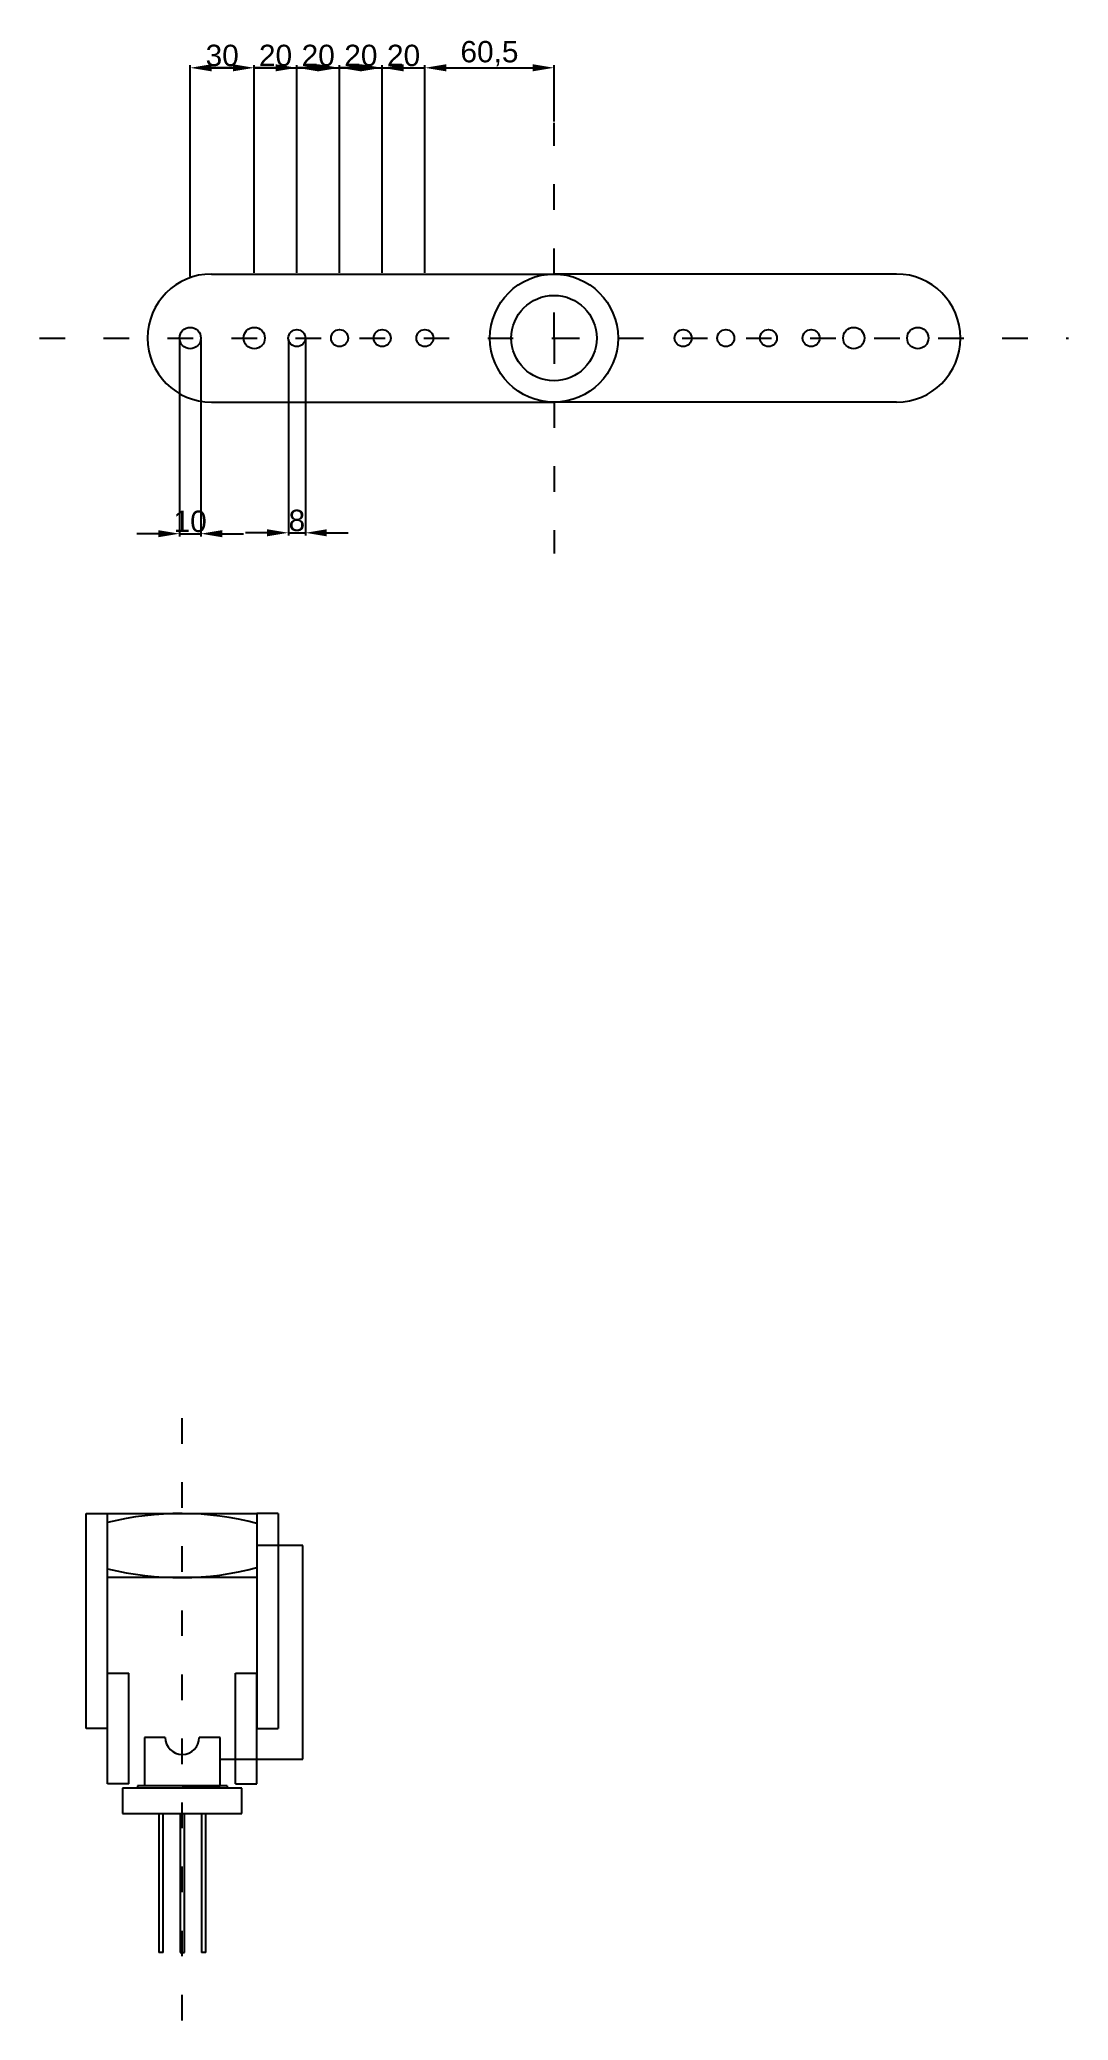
# Model space of a CAD drawing. Header units: millimetres. Extents: x -190 to 2932, y -54 to 4674.
# Drawn here: x 2450 to 2932, y 212 to 1140 of the extents above; entities that cross this region are included whole.
import ezdxf

# ---------------------------------------------------------------- set-up
doc = ezdxf.new("R2010")
doc.units = ezdxf.units.MM
doc.linetypes.add('ACAD_ISO03W100', pattern=[30, 12, -18])
doc.styles.get("Standard").update_dxf_attribs({"font": 'arial.ttf'})
doc.dimstyles.new('ISO-25', dxfattribs={"dimtxt": 40, "dimasz": 50, "dimexe": 1.25, "dimexo": 0.625, "dimtad": 1, "dimtxsty": 'Standard', "dimcen": 2.5, "dimadec": 0, "dimazin": 0, "dimtfac": 1, "dimtmove": 0, "dimatfit": 3, "dimfxl": 1, "dimarcsym": 0})

msp = doc.modelspace()

# ---------------------------------------------------------------- blocks, each defined once
blk = doc.blocks.new('*D30')
at = {"color": 0, "lineweight": -2, "transparency": 16777216}
for p, q in [((2520.74, 1029.01), (2520.74, 1127.92)), ((2530.74, 1126.67), (2540.74, 1126.67)), ((2550.74, 1030.73), (2550.74, 1127.92))]:
    blk.add_line(p, q, dxfattribs=at)
at = {"color": 0, "transparency": 16777216}
for points in [[(2530.74, 1128.33), (2530.74, 1125), (2520.74, 1126.67)], [(2540.74, 1128.33), (2540.74, 1125), (2550.74, 1126.67)]]:
    blk.add_solid(points, dxfattribs=at)
at = {"layer": 'Defpoints', "color": 0, "transparency": 16777216}
for p in [(2550.74, 1126.67), (2550.74, 1030.1), (2520.74, 1028.39)]:
    blk.add_point(p, dxfattribs=at)
at = {"color": 0, "transparency": 16777216, "insert": (2535.74, 1132.4), "char_height": 10, "attachment_point": 5}
blk.add_mtext('30', dxfattribs=at)
blk = doc.blocks.new('*D31')
at = {"color": 0, "lineweight": -2, "transparency": 16777216}
for p, q in [((2540.74, 1126.67), (2530.74, 1126.67)), ((2550.74, 1030.73), (2550.74, 1127.92)), ((2550.74, 1126.67), (2570.74, 1126.67)), ((2570.74, 1030.73), (2570.74, 1127.92)), ((2580.74, 1126.67), (2590.74, 1126.67))]:
    blk.add_line(p, q, dxfattribs=at)
at = {"color": 0, "transparency": 16777216}
for points in [[(2540.74, 1128.33), (2540.74, 1125), (2550.74, 1126.67)], [(2580.74, 1128.33), (2580.74, 1125), (2570.74, 1126.67)]]:
    blk.add_solid(points, dxfattribs=at)
at = {"layer": 'Defpoints', "color": 0, "transparency": 16777216}
for p in [(2570.74, 1126.67), (2550.74, 1030.1), (2570.74, 1030.1)]:
    blk.add_point(p, dxfattribs=at)
at = {"color": 0, "transparency": 16777216, "insert": (2560.74, 1132.4), "char_height": 10, "attachment_point": 5}
blk.add_mtext('20', dxfattribs=at)
blk = doc.blocks.new('*D32')
at = {"color": 0, "lineweight": -2, "transparency": 16777216}
for p, q in [((2560.74, 1126.67), (2550.74, 1126.67)), ((2570.74, 1030.73), (2570.74, 1127.92)), ((2570.74, 1126.67), (2590.74, 1126.67)), ((2590.74, 1030.73), (2590.74, 1127.92)), ((2600.74, 1126.67), (2610.74, 1126.67))]:
    blk.add_line(p, q, dxfattribs=at)
at = {"color": 0, "transparency": 16777216}
for points in [[(2560.74, 1128.33), (2560.74, 1125), (2570.74, 1126.67)], [(2600.74, 1128.33), (2600.74, 1125), (2590.74, 1126.67)]]:
    blk.add_solid(points, dxfattribs=at)
at = {"layer": 'Defpoints', "color": 0, "transparency": 16777216}
for p in [(2590.74, 1126.67), (2570.74, 1030.1), (2590.74, 1030.1)]:
    blk.add_point(p, dxfattribs=at)
at = {"color": 0, "transparency": 16777216, "insert": (2580.74, 1132.4), "char_height": 10, "attachment_point": 5}
blk.add_mtext('20', dxfattribs=at)
blk = doc.blocks.new('*D33')
at = {"color": 0, "lineweight": -2, "transparency": 16777216}
for p, q in [((2580.74, 1126.67), (2570.74, 1126.67)), ((2590.74, 1030.73), (2590.74, 1127.92)), ((2590.74, 1126.67), (2610.74, 1126.67)), ((2610.74, 1030.73), (2610.74, 1127.92)), ((2620.74, 1126.67), (2630.74, 1126.67))]:
    blk.add_line(p, q, dxfattribs=at)
at = {"color": 0, "transparency": 16777216}
for points in [[(2580.74, 1128.33), (2580.74, 1125), (2590.74, 1126.67)], [(2620.74, 1128.33), (2620.74, 1125), (2610.74, 1126.67)]]:
    blk.add_solid(points, dxfattribs=at)
at = {"layer": 'Defpoints', "color": 0, "transparency": 16777216}
for p in [(2610.74, 1126.67), (2590.74, 1030.1), (2610.74, 1030.1)]:
    blk.add_point(p, dxfattribs=at)
at = {"color": 0, "transparency": 16777216, "insert": (2600.74, 1132.4), "char_height": 10, "attachment_point": 5}
blk.add_mtext('20', dxfattribs=at)
blk = doc.blocks.new('*D34')
at = {"color": 0, "lineweight": -2, "transparency": 16777216}
for p, q in [((2600.74, 1126.67), (2590.74, 1126.67)), ((2610.74, 1030.73), (2610.74, 1127.92)), ((2610.74, 1126.67), (2630.74, 1126.67)), ((2630.74, 1030.73), (2630.74, 1127.92)), ((2640.74, 1126.67), (2650.74, 1126.67))]:
    blk.add_line(p, q, dxfattribs=at)
at = {"color": 0, "transparency": 16777216}
for points in [[(2600.74, 1128.33), (2600.74, 1125), (2610.74, 1126.67)], [(2640.74, 1128.33), (2640.74, 1125), (2630.74, 1126.67)]]:
    blk.add_solid(points, dxfattribs=at)
at = {"layer": 'Defpoints', "color": 0, "transparency": 16777216}
for p in [(2630.74, 1126.67), (2610.74, 1030.1), (2630.74, 1030.1)]:
    blk.add_point(p, dxfattribs=at)
at = {"color": 0, "transparency": 16777216, "insert": (2620.74, 1132.4), "char_height": 10, "attachment_point": 5}
blk.add_mtext('20', dxfattribs=at)
blk = doc.blocks.new('*D35')
at = {"color": 0, "lineweight": -2, "transparency": 16777216}
for p, q in [((2630.74, 1031.35), (2630.74, 1127.92)), ((2640.74, 1126.67), (2681.24, 1126.67)), ((2691.24, 1101.57), (2691.24, 1127.92))]:
    blk.add_line(p, q, dxfattribs=at)
at = {"color": 0, "transparency": 16777216}
for points in [[(2640.74, 1128.33), (2640.74, 1125), (2630.74, 1126.67)], [(2681.24, 1128.33), (2681.24, 1125), (2691.24, 1126.67)]]:
    blk.add_solid(points, dxfattribs=at)
at = {"layer": 'Defpoints', "color": 0, "transparency": 16777216}
for p in [(2691.24, 1126.67), (2691.24, 1100.95), (2630.74, 1030.73)]:
    blk.add_point(p, dxfattribs=at)
at = {"color": 0, "transparency": 16777216, "insert": (2660.99, 1133.3), "char_height": 10, "attachment_point": 5}
blk.add_mtext('60,5', dxfattribs=at)
blk = doc.blocks.new('*D36')
at = {"color": 0, "lineweight": -2, "transparency": 16777216}
for p, q in [((2515.74, 999.48), (2515.74, 907.26)), ((2525.74, 999.48), (2525.74, 907.26)), ((2505.74, 908.51), (2495.74, 908.51)), ((2515.74, 908.51), (2525.74, 908.51)), ((2535.74, 908.51), (2545.74, 908.51))]:
    blk.add_line(p, q, dxfattribs=at)
at = {"color": 0, "transparency": 16777216}
for points in [[(2505.74, 910.18), (2505.74, 906.84), (2515.74, 908.51)], [(2535.74, 910.18), (2535.74, 906.84), (2525.74, 908.51)]]:
    blk.add_solid(points, dxfattribs=at)
at = {"layer": 'Defpoints', "color": 0, "transparency": 16777216}
for p in [(2515.74, 1000.1), (2525.74, 1000.1), (2525.74, 908.51)]:
    blk.add_point(p, dxfattribs=at)
at = {"color": 0, "transparency": 16777216, "insert": (2520.74, 914.24), "char_height": 10, "attachment_point": 5}
blk.add_mtext('10', dxfattribs=at)
blk = doc.blocks.new('*D37')
at = {"color": 0, "lineweight": -2, "transparency": 16777216}
for p, q in [((2566.74, 999.48), (2566.74, 907.68)), ((2574.74, 999.48), (2574.74, 907.68)), ((2556.74, 908.93), (2546.74, 908.93)), ((2566.74, 908.93), (2574.74, 908.93)), ((2584.74, 908.93), (2594.74, 908.93))]:
    blk.add_line(p, q, dxfattribs=at)
at = {"color": 0, "transparency": 16777216}
for points in [[(2556.74, 910.59), (2556.74, 907.26), (2566.74, 908.93)], [(2584.74, 910.59), (2584.74, 907.26), (2574.74, 908.93)]]:
    blk.add_solid(points, dxfattribs=at)
at = {"layer": 'Defpoints', "color": 0, "transparency": 16777216}
for p in [(2566.74, 1000.1), (2574.74, 1000.1), (2574.74, 908.93)]:
    blk.add_point(p, dxfattribs=at)
at = {"color": 0, "transparency": 16777216, "insert": (2570.74, 914.66), "char_height": 10, "attachment_point": 5}
blk.add_mtext('8', dxfattribs=at)

# ---------------------------------------------------------------- dimensions: what is measured, and where the dimension line sits
at = {"color": 5}
for base, p1, p2, picture, middle in [((2550.739, 1126.666), (2520.739, 1028.385), (2550.739, 1030.101), '*D30', (2535.739, 1132.4)), ((2570.739, 1126.666), (2550.739, 1030.101), (2570.739, 1030.101), '*D31', (2560.739, 1132.397)), ((2590.739, 1126.666), (2570.739, 1030.101), (2590.739, 1030.101), '*D32', (2580.739, 1132.397)), ((2610.739, 1126.666), (2590.739, 1030.101), (2610.739, 1030.101), '*D33', (2600.739, 1132.397)), ((2630.739, 1126.666), (2610.739, 1030.101), (2630.739, 1030.101), '*D34', (2620.739, 1132.397)), ((2691.239, 1126.666), (2630.739, 1030.726), (2691.239, 1100.945), '*D35', (2660.989, 1133.3)), ((2574.739, 908.927), (2566.739, 1000.101), (2574.739, 1000.101), '*D37', (2570.739, 914.658))]:
    dim = msp.add_linear_dim(base=base, p1=p1, p2=p2, dimstyle='ISO-25', override={"dimtxt": 10, "dimasz": 10}, dxfattribs=at)
    dim.commit()
    dim.dimension.update_dxf_attribs({"geometry": picture, "text_midpoint": middle})
dim = msp.add_linear_dim(base=(2525.739, 908.51), p1=(2515.739, 1000.101), p2=(2525.739, 1000.101), dimstyle='ISO-25', override={"dimtxt": 10, "dimasz": 10}, dxfattribs=at)
dim.commit()
dim.dimension.update_dxf_attribs({"geometry": '*D36', "text_midpoint": (2520.739, 908.51), "dimtype": 160})

# ---------------------------------------------------------------- linework, layer by layer
at = {"linetype": 'ACAD_ISO03W100'}
for p, q in [((2691.239, 1000.101), (2691.239, 1100.945)), ((2450.167, 1000.101), (2691.239, 1000.101)), ((2691.239, 1000.101), (2691.239, 899.257)), ((2691.239, 1000.101), (2932.311, 1000.101))]:
    msp.add_line(p, q, dxfattribs=at)
at = {"color": 6}
for p, q in [((2530.739, 1030.101), (2691.239, 1030.101)), ((2851.739, 1030.101), (2691.239, 1030.101)), ((2530.739, 970.101), (2691.239, 970.101)), ((2851.739, 970.101), (2691.239, 970.101))]:
    msp.add_line(p, q, dxfattribs=at)
at = {"color": 1, "linetype": 'ACAD_ISO03W100'}
msp.add_line((2517.014, 212.362), (2517.014, 498.266), dxfattribs=at)
for p, q in [((2472.014, 349.021), (2472.014, 449.671)), ((2472.014, 449.671), (2482.014, 449.671)), ((2482.014, 419.671), (2482.014, 449.671)), ((2482.014, 449.671), (2552.014, 449.671)), ((2482.014, 349.021), (2482.014, 449.671)), ((2552.014, 449.671), (2552.014, 419.671)), ((2552.014, 449.671), (2552.014, 349.021)), ((2562.014, 449.671), (2552.014, 449.671)), ((2562.014, 449.671), (2562.014, 349.021)), ((2552.014, 419.671), (2482.014, 419.671)), ((2482.014, 323.171), (2482.014, 374.871)), ((2482.014, 374.871), (2492.014, 374.871)), ((2492.014, 323.171), (2492.014, 374.871)), ((2542.014, 323.171), (2542.014, 374.871)), ((2542.014, 374.871), (2552.014, 374.871)), ((2552.014, 323.171), (2552.014, 374.871)), ((2482.014, 349.021), (2472.014, 349.021)), ((2499.264, 344.871), (2499.264, 322.171)), ((2509.014, 344.871), (2499.264, 344.871)), ((2534.764, 344.871), (2525.014, 344.871)), ((2534.764, 322.171), (2534.764, 344.871)), ((2552.014, 349.021), (2562.014, 349.021)), ((2492.014, 323.171), (2482.014, 323.171)), ((2489.014, 321.171), (2489.014, 309.171)), ((2545.014, 321.171), (2489.014, 321.171)), ((2538.014, 322.171), (2496.014, 322.171)), ((2496.014, 322.171), (2496.014, 321.171)), ((2517.014, 322.171), (2534.764, 322.171)), ((2538.014, 322.171), (2538.014, 322.171)), ((2538.014, 322.171), (2538.014, 321.171)), ((2542.014, 323.171), (2552.014, 323.171)), ((2545.014, 309.171), (2545.014, 321.171)), ((2489.014, 309.171), (2545.014, 309.171)), ((2506.014, 309.171), (2506.014, 244.171)), ((2508.014, 244.171), (2508.014, 309.171)), ((2516.014, 309.171), (2516.014, 244.171)), ((2518.014, 244.171), (2518.014, 309.171)), ((2526.014, 309.171), (2526.014, 244.171)), ((2528.014, 244.171), (2528.014, 309.171)), ((2508.014, 244.171), (2506.014, 244.171)), ((2516.014, 244.171), (2518.014, 244.171)), ((2528.014, 244.171), (2526.014, 244.171))]:
    msp.add_line(p, q)
at = {"color": 3}
for p, q in [((2573.569, 434.671), (2552.014, 434.671)), ((2573.569, 334.671), (2573.569, 434.671)), ((2534.764, 334.671), (2573.569, 334.671))]:
    msp.add_line(p, q, dxfattribs=at)
at = {"color": 6}
for centre, radius in [((2691.239, 1000.101), 30), ((2691.239, 1000.101), 20), ((2520.739, 1000.101), 5), ((2550.739, 1000.101), 5), ((2570.739, 1000.101), 4), ((2590.739, 1000.101), 4), ((2610.739, 1000.101), 4), ((2630.739, 1000.101), 4), ((2751.739, 1000.101), 4), ((2771.739, 1000.101), 4), ((2791.739, 1000.101), 4), ((2811.739, 1000.101), 4), ((2831.739, 1000.101), 5), ((2861.739, 1000.101), 5)]:
    msp.add_circle(centre, radius, dxfattribs=at)
for centre, start, end in [((2530.739, 1000.101), 90, 270), ((2851.739, 1000.101), 270, 90)]:
    msp.add_arc(centre, 30, start, end, dxfattribs=at)
for centre, radius, start, end in [((2516.014, 309.171), 140.504, 75.154037, 104.00383), ((2516.014, 560.171), 140.504, 255.99617, 284.845963), ((2517.014, 344.871), 8, 180, 0)]:
    msp.add_arc(centre, radius, start, end)

msp.set_redraw_order([(e.dxf.handle, doc.entitydb.next_handle()) for e in msp.query("TEXT MTEXT ATTDEF DIMENSION ARC_DIMENSION")])  # texts and dimensions are drawn at this point

doc.saveas('drawing.dxf')
